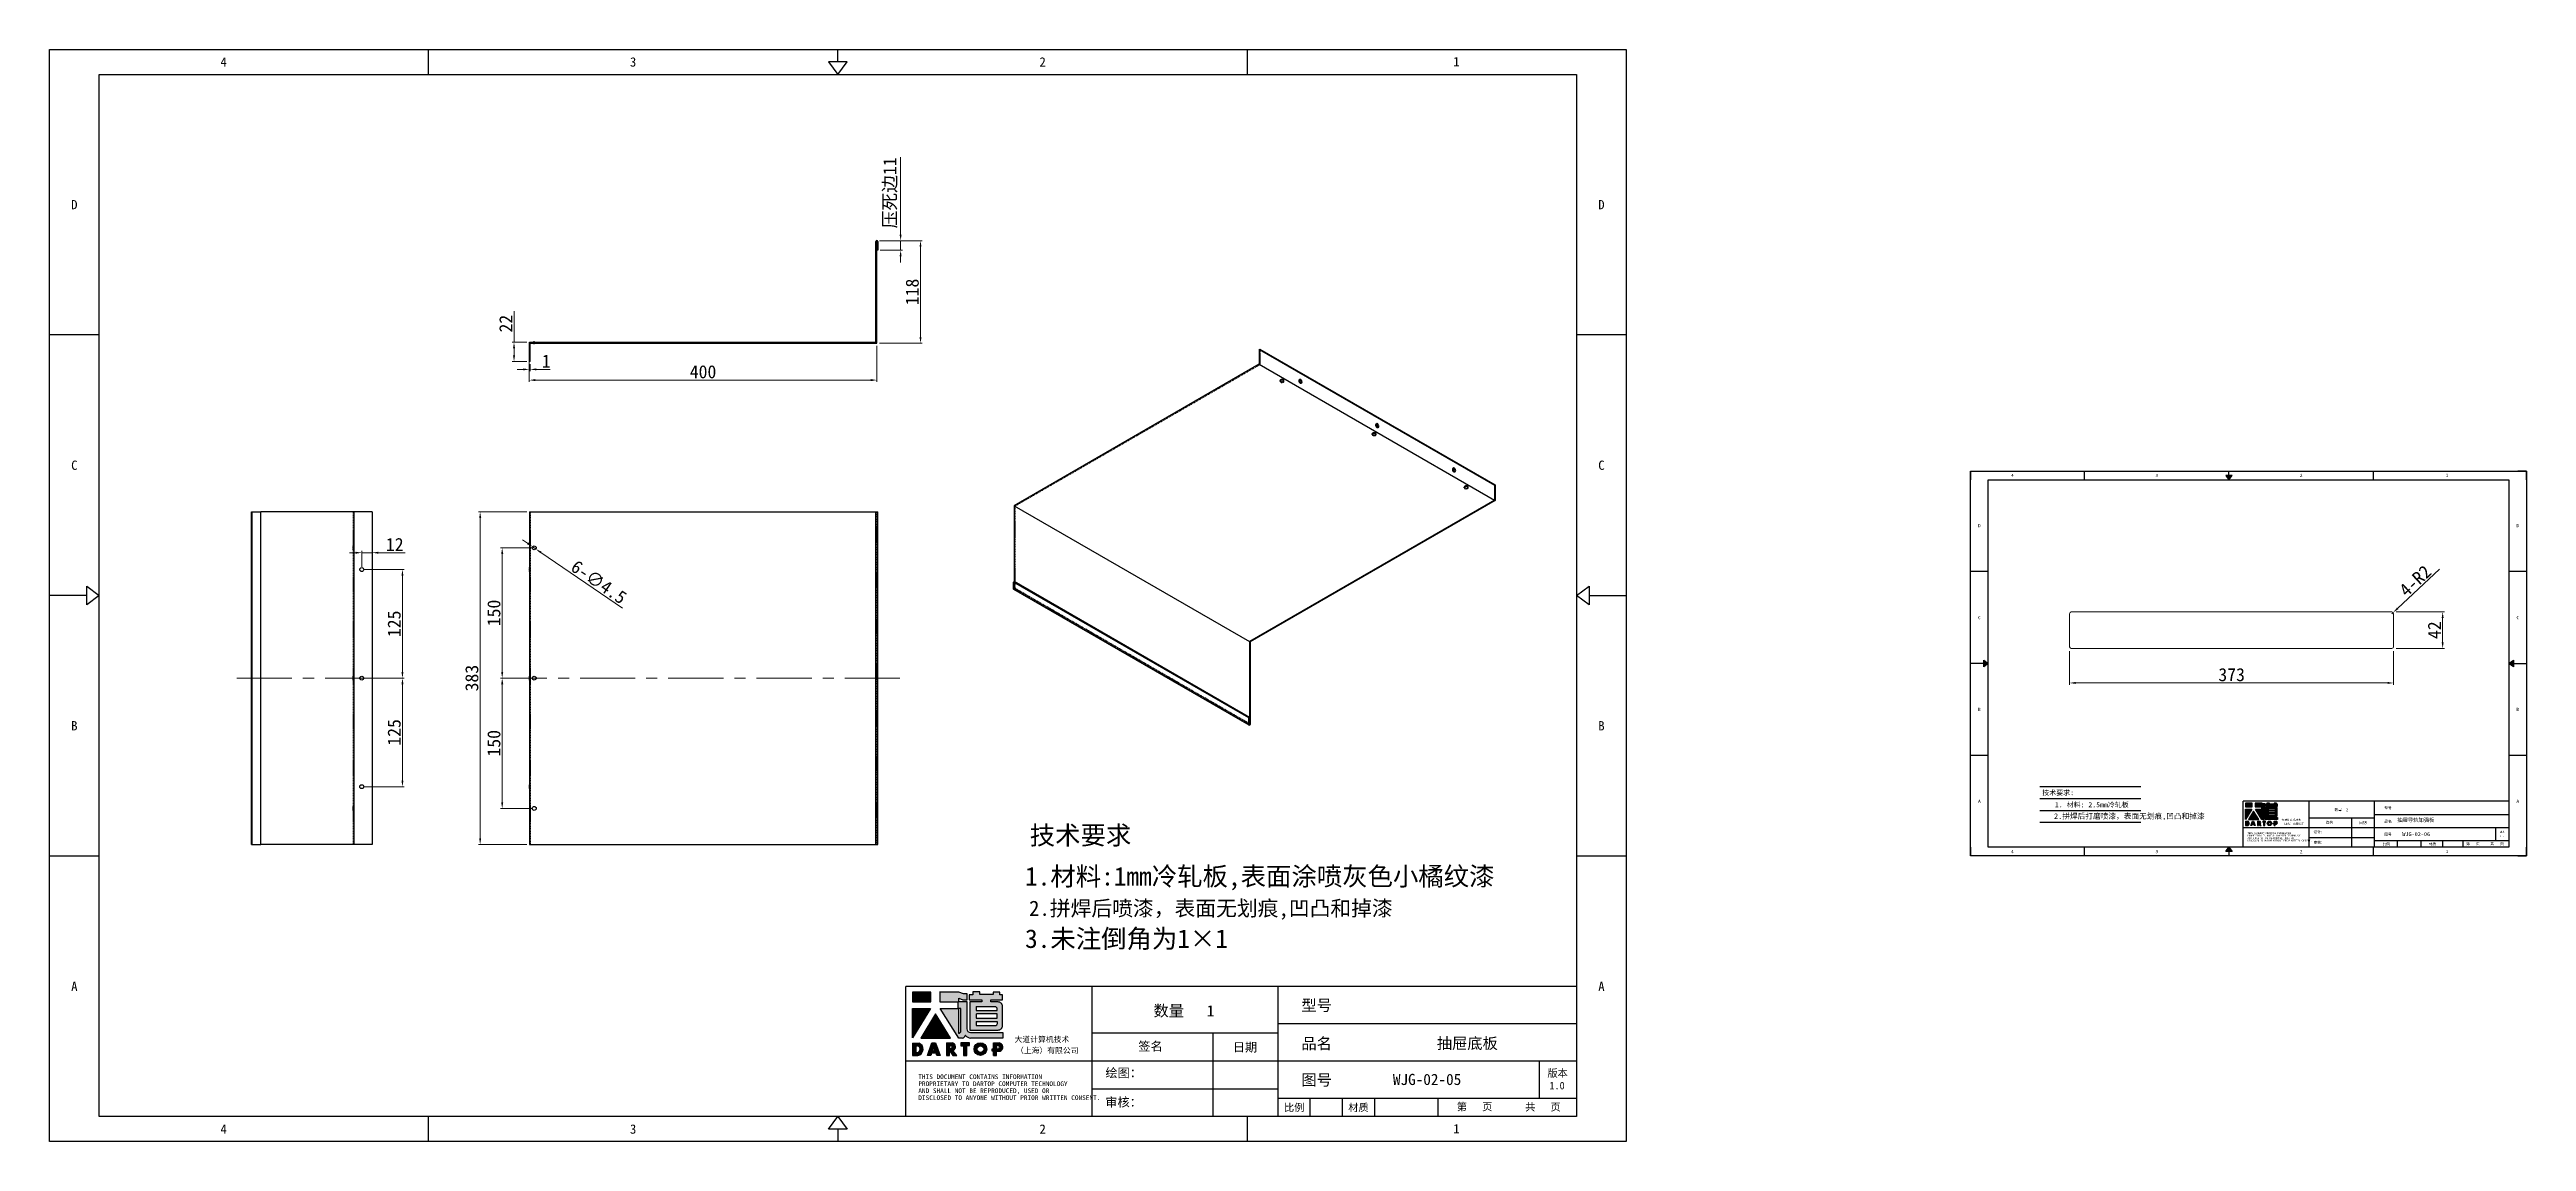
# Model space of a CAD drawing. Header units: millimetres. Extents: x 13106 to 40242, y 18888 to 28426.
# Drawn here: x 37391 to 40242, y 19728 to 20985 of the extents above; entities that cross this region are included whole.
import ezdxf
from ezdxf.enums import TextEntityAlignment as Align

# ---------------------------------------------------------------- set-up
doc = ezdxf.new("R2010")
doc.units = ezdxf.units.MM
doc.header["$PDSIZE"] = -1
for name, pattern in [('CENTER', [50.8, 31.75, -6.35, 6.35, -6.35]), ('DOT', [0.25, 0, -0.25]), ('HIDDEN', [1.905, 1.27, -0.635])]:
    doc.linetypes.add(name, pattern=pattern)
for name, color, linetype in [('02___PRT_ALL_AXES', 7, 'Continuous'), ('4', 7, 'Continuous'), ('DEFAULT_2', 8, 'HIDDEN'), ('print', 30, 'Continuous')]:
    doc.layers.add(name, color=color, linetype=linetype)
doc.layers.add('dim', color=2, linetype='Continuous', lineweight=9)
doc.styles.add('Dartop', font='')
doc.styles.add('HZ', font='')
doc.styles.add('hzHT', font='simhei.ttf')
doc.styles.get('Dartop').set_extended_font_data('FangSong_GB2312')
doc.styles.get('HZ').set_extended_font_data('SimSun')
doc.dimstyles.new('3', dxfattribs={"dimtxt": 15, "dimasz": 7, "dimexe": 2, "dimexo": 3, "dimgap": 2, "dimtad": 1, "dimzin": 9, "dimdsep": 46, "dimtxsty": 'Standard', "dimcen": 1, "dimadec": 1, "dimazin": 2, "dimtfac": 0.5, "dimtmove": 0, "dimatfit": 3, "dimfxl": 0, "dimtolj": 1, "dimlwd": 9, "dimlwe": 9, "dimarcsym": 0})

msp = doc.modelspace()

# ---------------------------------------------------------------- texts
at = {"color": 0}
for s, height, style, p in [('4', 10.714, 'Dartop', (37591.208, 20970.898)), ('3', 10.714, 'Dartop', (38062.632, 20970.898)), ('2', 10.714, 'Dartop', (38534.055, 20970.898)), ('1', 10.714, 'Dartop', (39010.363, 20971.238)), ('D', 10.714, 'Dartop', (37419.367, 20806.614)), ('D', 10.714, 'Dartop', (39177.32, 20806.614)), ('C', 10.714, 'Dartop', (37419.367, 20506.617)), ('C', 10.714, 'Dartop', (39177.32, 20506.617)), ('4', 3.777, 'Dartop', (39650.48, 20494.886)), ('3', 3.777, 'Dartop', (39816.669, 20494.886)), ('2', 3.777, 'Dartop', (39982.857, 20494.886)), ('1', 3.777, 'Dartop', (40150.767, 20495.005)), ('D', 3.777, 'Dartop', (39612.418, 20436.971)), ('D', 3.777, 'Dartop', (40232.139, 20436.971)), ('C', 3.777, 'Dartop', (39612.418, 20331.215)), ('C', 3.777, 'Dartop', (40232.139, 20331.215)), ('B', 3.777, 'Dartop', (39612.418, 20225.459)), ('B', 3.777, 'Dartop', (40232.139, 20225.459)), ('B', 10.714, 'Dartop', (37419.367, 20206.62)), ('B', 10.714, 'Dartop', (39177.32, 20206.62)), ('A', 3.777, 'Dartop', (39612.418, 20119.703)), ('数量  2', 3.0216, 'hzHT', (40029.034, 20109.798)), ('型号', 3.0216, 'hzHT', (40082.887, 20112.017)), ('A', 3.777, 'Dartop', (40232.139, 20119.703)), ('签名', 3.0216, 'hzHT', (40015.46, 20095.398)), ('日期', 3.0216, 'hzHT', (40053.801, 20095.027)), ('品名', 3.0216, 'hzHT', (40082.887, 20096.505)), ('图号', 3.0216, 'hzHT', (40082.887, 20081.736)), ('抽屉导轨加强板', 4.3511, 'hzHT', (40114.8, 20098.223)), ('WJG-02-06', 4.5324, 'hzHT', (40115.278, 20081.924)), ('版本', 1.8885, 'hzHT', (40214.368, 20084.473)), ('1.0', 1.8885, 'Dartop', (40214.14, 20079.426)), ('4', 3.777, 'Dartop', (39650.48, 20061.789)), ('3', 3.777, 'Dartop', (39816.669, 20061.789)), ('2', 3.777, 'Dartop', (39982.857, 20061.789)), ('比例', 3.0216, 'hzHT', (40080.78, 20070.523)), ('材质', 3.0216, 'hzHT', (40133.905, 20070.523)), ('1', 3.777, 'Dartop', (40150.767, 20061.909)), ('第   页', 3.0216, 'hzHT', (40180.647, 20070.837)), ('共   页', 3.0216, 'hzHT', (40208.403, 20070.727)), ('A', 10.714, 'Dartop', (37419.367, 19906.623)), ('A', 10.714, 'Dartop', (39177.32, 19906.623)), ('数量   1', 12.857, 'hzHT', (38696.735, 19878.527)), ('型号', 12.857, 'hzHT', (38849.499, 19884.821)), ('品名', 12.857, 'hzHT', (38849.499, 19840.819)), ('抽屉底板', 12.857, 'hzHT', (39022.945, 19841.061)), ('签名', 10.2856, 'hzHT', (38658.232, 19837.679)), ('日期', 10.2856, 'hzHT', (38766.992, 19836.624)), ('图号', 12.857, 'hzHT', (38849.499, 19798.924)), ('WJG-02-05', 12.857, 'hzHT', (38976.606, 19799.483)), ('版本', 8.5713, 'hzHT', (39126.908, 19806.688)), ('1.0', 8.5713, 'hzHT', (39126.264, 19792.371)), ('比例', 8.5713, 'hzHT', (38823.636, 19767.116)), ('材质', 8.5713, 'hzHT', (38897.58, 19767.116)), ('第   页', 8.5713, 'hzHT', (39031.252, 19768.005)), ('共   页', 8.5713, 'hzHT', (39109.987, 19767.693)), ('4', 10.714, 'Dartop', (37591.208, 19742.34)), ('3', 10.714, 'Dartop', (38062.632, 19742.34)), ('2', 10.714, 'Dartop', (38534.055, 19742.34)), ('1', 10.714, 'Dartop', (39010.363, 19742.679))]:
    msp.add_text(s, height=height, dxfattribs=dict(at, style=style)).set_placement(p, align=Align.MIDDLE_CENTER)
at = {"style": 'HZ'}
for s, p in [('技术要求:', (39703.092, 20129.651)), ('     1. 材料: 2.5mm冷轧板', (39730.667, 20115.709))]:
    msp.add_text(s, height=5.733, dxfattribs=at).set_placement(p, align=Align.MIDDLE_CENTER)
at = {"color": 0, "style": 'hzHT'}
for s, height, p in [('2.拼焊后打磨喷漆，表面无划痕,凹凸和掉漆', 6.31572, (39698.403, 20105.77)), ('1.材料:1mm冷轧板,表面涂喷灰色小橘纹漆 ', 21.42835, (38513.791, 20044.111)), ('2.拼焊后喷漆，表面无划痕,凹凸和掉漆', 17.54367, (38518.417, 20005.31)), ('3.未注倒角为1×1', 21.4283, (38513.791, 19972.291))]:
    msp.add_text(s, height=height, dxfattribs=at).set_placement(p, align=Align.TOP_LEFT)
msp.add_text('技术要求', height=21.4283, dxfattribs=at).set_placement((38577.651, 20091.322), align=Align.TOP_CENTER)
for s, height, p in [('AND SHALL NOT BE REPRODUCED, USED OR', 1.8885, (39921.228, 20076.4)), ('THIS DOCUMENT CONTAINS INFORMATION', 1.8885, (39921.228, 20082.065)), ('DISCLOSED TO ANYONE WITHOUT PRIOR WRITTEN CONSENT.', 1.8885, (39921.228, 20073.567)), ('PROPRIETARY TO DARTOP COMPUTER TECHNOLOGY', 1.8885, (39921.228, 20079.233)), ('设计：', 3.0216, (39997.156, 20082.809)), ('审核：', 3.0216, (39997.111, 20070.911)), ('AND SHALL NOT BE REPRODUCED, USED OR', 5.35709, (38390.925, 19783.786)), ('THIS DOCUMENT CONTAINS INFORMATION', 5.35709, (38390.925, 19799.857)), ('PROPRIETARY TO DARTOP COMPUTER TECHNOLOGY', 5.35709, (38390.925, 19791.822)), ('绘图：', 10.2856, (38606.308, 19801.968)), ('DISCLOSED TO ANYONE WITHOUT PRIOR WRITTEN CONSENT.', 5.35709, (38390.925, 19775.75)), ('审核：', 10.2856, (38606.18, 19768.215))]:
    msp.add_text(s, height=height, dxfattribs=at).set_placement(p)
at = {"layer": '4', "color": 0, "style": 'hzHT'}
for s, height, p in [('大道计算机技术', 2.2662, (39960.288, 20097.065)), ('（上海）有限公司', 2.2662, (39960.858, 20092.549)), ('大道计算机技术', 6.4285, (38501.724, 19842.407)), ('（上海）有限公司', 6.4285, (38503.342, 19829.595))]:
    msp.add_text(s, height=height, dxfattribs=at).set_placement(p)

# ---------------------------------------------------------------- blocks, each defined once
blk = doc.blocks.new('*D274')
at = {"layer": 'Defpoints', "color": 0, "lineweight": 9, "transparency": 16777216}
for p in [(37925.5, 20648.1), (37943.1, 20648.1), (37943.1, 20626.1)]:
    blk.add_point(p, dxfattribs=at)
at = {"layer": 'dim', "color": 0, "lineweight": 9, "transparency": 16777216}
for p, q in [((37925.5, 20648.1), (37925.5, 20684.1)), ((37940.1, 20648.1), (37923.5, 20648.1)), ((37940.1, 20626.1), (37923.5, 20626.1)), ((37925.5, 20633.1), (37925.5, 20641.1))]:
    blk.add_line(p, q, dxfattribs=at)
for points in [[(37924.3, 20641.1), (37926.7, 20641.1), (37925.5, 20648.1)], [(37924.3, 20633.1), (37926.7, 20633.1), (37925.5, 20626.1)]]:
    blk.add_solid(points, dxfattribs=at)
at = {"layer": 'dim', "color": 0, "lineweight": 9, "transparency": 16777216, "insert": (37916, 20669.6), "char_height": 15, "attachment_point": 5, "rotation": 90}
blk.add_mtext('\\A1;22', dxfattribs=at)
blk = doc.blocks.new('*D275')
at = {"layer": 'Defpoints', "color": 0, "lineweight": 9, "transparency": 16777216}
for p in [(37943.1, 20648.1), (38343.1, 20647.1), (38343.1, 20604.6)]:
    blk.add_point(p, dxfattribs=at)
at = {"layer": 'dim', "color": 0, "lineweight": 9, "transparency": 16777216}
for p, q in [((37943.1, 20645.1), (37943.1, 20602.6)), ((38343.1, 20644.1), (38343.1, 20602.6)), ((37950.1, 20604.6), (38336.1, 20604.6))]:
    blk.add_line(p, q, dxfattribs=at)
for points in [[(37950.1, 20605.8), (37950.1, 20603.4), (37943.1, 20604.6)], [(38336.1, 20605.8), (38336.1, 20603.4), (38343.1, 20604.6)]]:
    blk.add_solid(points, dxfattribs=at)
at = {"layer": 'dim', "color": 0, "lineweight": 9, "transparency": 16777216, "insert": (38143.1, 20614.1), "char_height": 15, "attachment_point": 5}
blk.add_mtext('\\A1;400', dxfattribs=at)
blk = doc.blocks.new('*D276')
at = {"layer": 'Defpoints', "color": 0, "lineweight": 9, "transparency": 16777216}
for p in [(38343.1, 20765.1), (38393.5, 20765.1), (38343.1, 20647.1)]:
    blk.add_point(p, dxfattribs=at)
at = {"layer": 'dim', "color": 0, "lineweight": 9, "transparency": 16777216}
for p, q in [((38346.1, 20765.1), (38395.5, 20765.1)), ((38393.5, 20654.1), (38393.5, 20758.1)), ((38346.1, 20647.1), (38395.5, 20647.1))]:
    blk.add_line(p, q, dxfattribs=at)
for points in [[(38392.3, 20758.1), (38394.6, 20758.1), (38393.5, 20765.1)], [(38392.3, 20654.1), (38394.6, 20654.1), (38393.5, 20647.1)]]:
    blk.add_solid(points, dxfattribs=at)
at = {"layer": 'dim', "color": 0, "lineweight": 9, "transparency": 16777216, "insert": (38384, 20706.1), "char_height": 15, "attachment_point": 5, "rotation": 90}
blk.add_mtext('\\A1;118', dxfattribs=at)
blk = doc.blocks.new('*D277')
at = {"layer": 'Defpoints', "color": 0, "lineweight": 9, "transparency": 16777216}
for p in [(38343.1, 20765.1), (38370.6, 20765.1), (38344.1, 20754.1)]:
    blk.add_point(p, dxfattribs=at)
at = {"layer": 'dim', "color": 0, "lineweight": 9, "transparency": 16777216}
for p, q in [((38370.6, 20772.1), (38370.6, 20861.2)), ((38346.1, 20765.1), (38372.6, 20765.1)), ((38370.6, 20754.1), (38370.6, 20765.1)), ((38347.1, 20754.1), (38372.6, 20754.1)), ((38370.6, 20747.1), (38370.6, 20740.1))]:
    blk.add_line(p, q, dxfattribs=at)
for points in [[(38369.4, 20772.1), (38371.7, 20772.1), (38370.6, 20765.1)], [(38369.4, 20747.1), (38371.7, 20747.1), (38370.6, 20754.1)]]:
    blk.add_solid(points, dxfattribs=at)
at = {"layer": 'dim', "color": 0, "lineweight": 9, "transparency": 16777216, "insert": (38358.8, 20820.2), "char_height": 15, "attachment_point": 5, "rotation": 90}
blk.add_mtext('\\A1;{\\fSimSun|b0|i0|c134|p2;压死边}11', dxfattribs=at)
blk = doc.blocks.new('*D278')
at = {"layer": 'Defpoints', "color": 0, "lineweight": 9, "transparency": 16777216}
for p in [(37948.7, 20411.5), (37911.9, 20261.5), (37948.7, 20261.5)]:
    blk.add_point(p, dxfattribs=at)
at = {"layer": 'dim', "color": 0, "lineweight": 9, "transparency": 16777216}
for p, q in [((37945.7, 20411.5), (37909.9, 20411.5)), ((37911.9, 20404.5), (37911.9, 20268.5)), ((37945.7, 20261.5), (37909.9, 20261.5))]:
    blk.add_line(p, q, dxfattribs=at)
for points in [[(37910.7, 20404.5), (37913.1, 20404.5), (37911.9, 20411.5)], [(37910.7, 20268.5), (37913.1, 20268.5), (37911.9, 20261.5)]]:
    blk.add_solid(points, dxfattribs=at)
at = {"layer": 'dim', "color": 0, "lineweight": 9, "transparency": 16777216, "insert": (37902.4, 20336.5), "char_height": 15, "attachment_point": 5, "rotation": 90}
blk.add_mtext('\\A1;150', dxfattribs=at)
blk = doc.blocks.new('*D279')
at = {"layer": 'Defpoints', "color": 0, "lineweight": 9, "transparency": 16777216}
for p in [(37948.7, 20261.5), (37911.9, 20111.5), (37948.7, 20111.5)]:
    blk.add_point(p, dxfattribs=at)
at = {"layer": 'dim', "color": 0, "lineweight": 9, "transparency": 16777216}
for p, q in [((37945.7, 20261.5), (37909.9, 20261.5)), ((37911.9, 20254.5), (37911.9, 20118.5)), ((37945.7, 20111.5), (37909.9, 20111.5))]:
    blk.add_line(p, q, dxfattribs=at)
for points in [[(37910.7, 20254.5), (37913.1, 20254.5), (37911.9, 20261.5)], [(37910.7, 20118.5), (37913.1, 20118.5), (37911.9, 20111.5)]]:
    blk.add_solid(points, dxfattribs=at)
at = {"layer": 'dim', "color": 0, "lineweight": 9, "transparency": 16777216, "insert": (37902.4, 20186.5), "char_height": 15, "attachment_point": 5, "rotation": 90}
blk.add_mtext('\\A1;150', dxfattribs=at)
blk = doc.blocks.new('*D280')
at = {"layer": 'Defpoints', "color": 0, "lineweight": 9, "transparency": 16777216}
for p in [(37943.1, 20453), (37886.5, 20070), (37943.1, 20070)]:
    blk.add_point(p, dxfattribs=at)
at = {"layer": 'dim', "color": 0, "lineweight": 9, "transparency": 16777216}
for p, q in [((37940.1, 20453), (37884.5, 20453)), ((37886.5, 20446), (37886.5, 20077)), ((37940.1, 20070), (37884.5, 20070))]:
    blk.add_line(p, q, dxfattribs=at)
for points in [[(37885.4, 20446), (37887.7, 20446), (37886.5, 20453)], [(37885.4, 20077), (37887.7, 20077), (37886.5, 20070)]]:
    blk.add_solid(points, dxfattribs=at)
at = {"layer": 'dim', "color": 0, "lineweight": 9, "transparency": 16777216, "insert": (37877, 20261.5), "char_height": 15, "attachment_point": 5, "rotation": 90}
blk.add_mtext('\\A1;383', dxfattribs=at)
blk = doc.blocks.new('*D281')
at = {"layer": 'Defpoints', "color": 0, "lineweight": 9, "transparency": 16777216}
for p in [(37750.2, 20386.5), (37750.2, 20261.5), (37797.1, 20261.5)]:
    blk.add_point(p, dxfattribs=at)
at = {"layer": 'dim', "color": 0, "lineweight": 9, "transparency": 16777216}
for p, q in [((37753.2, 20386.5), (37799.1, 20386.5)), ((37797.1, 20379.5), (37797.1, 20268.5)), ((37753.2, 20261.5), (37799.1, 20261.5))]:
    blk.add_line(p, q, dxfattribs=at)
for points in [[(37795.9, 20379.5), (37798.2, 20379.5), (37797.1, 20386.5)], [(37795.9, 20268.5), (37798.2, 20268.5), (37797.1, 20261.5)]]:
    blk.add_solid(points, dxfattribs=at)
at = {"layer": 'dim', "color": 0, "lineweight": 9, "transparency": 16777216, "insert": (37787.6, 20324), "char_height": 15, "attachment_point": 5, "rotation": 90}
blk.add_mtext('\\A1;125', dxfattribs=at)
blk = doc.blocks.new('*D282')
at = {"layer": 'Defpoints', "color": 0, "lineweight": 9, "transparency": 16777216}
for p in [(37750.2, 20261.5), (37750.2, 20136.5), (37797.1, 20136.5)]:
    blk.add_point(p, dxfattribs=at)
at = {"layer": 'dim', "color": 0, "lineweight": 9, "transparency": 16777216}
for p, q in [((37753.2, 20261.5), (37799.1, 20261.5)), ((37797.1, 20254.5), (37797.1, 20143.5)), ((37753.2, 20136.5), (37799.1, 20136.5))]:
    blk.add_line(p, q, dxfattribs=at)
for points in [[(37795.9, 20254.5), (37798.2, 20254.5), (37797.1, 20261.5)], [(37795.9, 20143.5), (37798.2, 20143.5), (37797.1, 20136.5)]]:
    blk.add_solid(points, dxfattribs=at)
at = {"layer": 'dim', "color": 0, "lineweight": 9, "transparency": 16777216, "insert": (37787.6, 20199), "char_height": 15, "attachment_point": 5, "rotation": 90}
blk.add_mtext('\\A1;125', dxfattribs=at)
blk = doc.blocks.new('*D283')
at = {"layer": 'Defpoints', "color": 0, "lineweight": 9, "transparency": 16777216}
for p in [(37762.2, 20405.9), (37750.2, 20386.5), (37762.2, 20386.5)]:
    blk.add_point(p, dxfattribs=at)
at = {"layer": 'dim', "color": 0, "lineweight": 9, "transparency": 16777216}
for p, q in [((37743.2, 20405.9), (37736.2, 20405.9)), ((37750.2, 20389.5), (37750.2, 20407.9)), ((37750.2, 20405.9), (37762.2, 20405.9)), ((37762.2, 20389.5), (37762.2, 20407.9)), ((37769.2, 20405.9), (37800.2, 20405.9))]:
    blk.add_line(p, q, dxfattribs=at)
for points in [[(37743.2, 20407), (37743.2, 20404.7), (37750.2, 20405.9)], [(37769.2, 20407), (37769.2, 20404.7), (37762.2, 20405.9)]]:
    blk.add_solid(points, dxfattribs=at)
at = {"layer": 'dim', "color": 0, "lineweight": 9, "transparency": 16777216, "insert": (37788.2, 20415.4), "char_height": 15, "attachment_point": 5}
blk.add_mtext('\\A1;12', dxfattribs=at)
blk = doc.blocks.new('*D284')
at = {"layer": 'Defpoints', "color": 0, "lineweight": 9, "transparency": 16777216}
for p in [(37946.9, 20412.7), (37950.6, 20410.2)]:
    blk.add_point(p, dxfattribs=at)
at = {"layer": 'dim', "color": 0, "lineweight": 9, "transparency": 16777216}
for p, q in [((37941.1, 20416.7), (37935.3, 20420.6)), ((37946.9, 20412.7), (37950.6, 20410.2)), ((38050.5, 20341.9), (37956.4, 20406.3))]:
    blk.add_line(p, q, dxfattribs=at)
for points in [[(37941.8, 20417.7), (37940.4, 20415.7), (37946.9, 20412.7)], [(37957, 20407.2), (37955.7, 20405.3), (37950.6, 20410.2)]]:
    blk.add_solid(points, dxfattribs=at)
at = {"layer": 'dim', "color": 0, "lineweight": 9, "transparency": 16777216, "insert": (38023.2, 20372.1), "char_height": 15, "attachment_point": 5, "rotation": 325.652}
blk.add_mtext('\\A1;6-∅4.5', dxfattribs=at)
blk = doc.blocks.new('dadao')
for p, q in [((48, 19.2), (44.9, 10.4)), ((44.9, 10.4), (51.2, 10.4)), ((51.2, 10.4), (48, 19.2))]:
    blk.add_line(p, q)
for points in [[(41.8, 121.6), (41.8, 143.7), (-0.4, 143.7), (-0.4, 121.6), (41.8, 121.6)], [(104.8, 122), (104.8, 130.3), (114.1, 126.3), (124.2, 126.3), (124.2, 139.6), (115.9, 139.6), (105.1, 143.9), (61.5, 143.9)], [(61.7, 144), (61.7, 121.3), (103.9, 121.3)], [(113.4, 38.7), (105.1, 38.7), (63, 106.5), (103.9, 106.5), (103.9, 120.9), (103.9, 121.3)], [(109.7, 53.6), (109.7, 106.2), (104.3, 106.2), (104.3, 50.4), (106.6, 50.4)], [(144.6, 94.4), (144.6, 84.8), (192, 84.8), (192, 94.1), (144.9, 94.1)], [(0, 28), (0, 0), (11.8, 0)], [(0.1, 28), (14, 28)], [(7.1, 21.8), (7.1, 6.1), (12, 6.1)], [(7.1, 21.8), (11.4, 21.8)], [(76.8, 28.2), (76.8, 0), (84.1, 0), (84.1, 11.1), (91.6, -0.1), (100.3, -0.1), (91.7, 11.1)], [(76.8, 28.2), (90.6, 28.2)], [(84, 22.7), (84, 15.3), (87.2, 15.3)], [(84, 22.7), (87.3, 22.7)], [(120.2, 45), (119.5, 45), (119.5, 44.6)], [(183.7, 0), (183.7, 9.6), (180.6, 9.6), (180.6, 14.9), (183.8, 14.9), (183.8, 28.1), (196.1, 28.1), (196.5, 28.1)], [(183.7, 0), (190.9, 0), (190.9, 9.6), (198.8, 9.6)], [(194.9, 22.3), (190.8, 22.3), (190.8, 15), (194.4, 15)]]:
    blk.add_lwpolyline(points)
for points in [[(104.8, 122), (123.4, 122), (123.4, 60, 0.414214), (131.4, 52), (204.8, 52), (204.8, 39.1), (131.7, 39.1)], [(144.3, 110.8), (144.3, 101.8), (192.3, 101.8), (192.3, 105.5, 0.414214), (187.3, 110.5), (144.3, 110.5)], [(144.6, 77), (144.6, 67.5), (187.6, 67.5, 0.414214), (192.6, 72.5), (192.6, 76.4), (144.6, 76.4)]]:
    blk.add_lwpolyline(points, format="xyb")
blk.add_lwpolyline([(137.1, 144.2), (137.1, 137.9), (128.3, 137.9), (128.3, 126.5), (157.3, 126.5), (157.3, 121.5), (130.3, 121.5), (130.3, 57.5), (194.4, 57.5, 0.414214), (204.4, 67.5), (204.4, 111.3, 0.414214), (194.4, 121.3), (177.5, 121.3), (177.5, 126.3), (204.7, 126.3), (204.7, 137.7), (198.2, 137.7), (198.2, 143.9), (183.3, 143.9), (183.3, 138), (153, 138), (153, 144.2), (137.1, 144.2)], format="xyb", close=True)
for points in [[(-0.3, 106.2), (40.4, 106.2), (-0.3, 39.7), (-0.3, 106.2)], [(51.7, 94.1), (18.4, 39.3), (86.2, 39.3)], [(43.8, 28.2), (51.8, 28.2), (62.6, -0.1), (55, -0.1), (53.2, 5), (42.9, 5), (41.1, 0), (33.6, 0)], [(110, 28.1), (110, 21.9), (116, 21.9), (116, -0.1), (123.2, -0.1), (123.2, 22), (129.2, 22), (129.2, 28.1), (110, 28.1)]]:
    blk.add_lwpolyline(points, close=True)
for radius in [14.5, 7.44]:
    blk.add_circle((154.2, 14.2), radius)
for centre, radius, start, end in [((8.5, 13.9), 8.49, 294.2143, 69.7177), ((9.6, 14.2), 14.4, 278.6604, 72.3203), ((86.4, 19), 3.8, 282.527, 76.7196), ((88.6, 19.4), 8.95, 290.6073, 77.2124), ((99.2, 60.7), 12.6, 305.6399, 325.969), ((111.6, 46.7), 8.19, 282.9811, 347.6627), ((136, 61.7), 22.9, 226.7358, 259.3209), ((193.7, 18.7), 3.8, 280.9891, 72.5513), ((195.7, 18.6), 9.51, 288.8959, 85.2442)]:
    blk.add_arc(centre, radius, start, end)
blk = doc.blocks.new('*D295')
at = {"layer": 'Defpoints', "color": 0, "lineweight": 9, "transparency": 16777216}
for p in [(37943.1, 20626.1), (37944.1, 20626.1), (37944.1, 20616.9)]:
    blk.add_point(p, dxfattribs=at)
at = {"layer": 'dim', "color": 0, "lineweight": 9, "transparency": 16777216}
for p, q in [((37936.1, 20616.9), (37929.1, 20616.9)), ((37943.1, 20623.1), (37943.1, 20614.9)), ((37943.1, 20616.9), (37944.1, 20616.9)), ((37944.1, 20623.1), (37944.1, 20614.9)), ((37951.1, 20616.9), (37967.1, 20616.9))]:
    blk.add_line(p, q, dxfattribs=at)
for points in [[(37936.1, 20618.1), (37936.1, 20615.8), (37943.1, 20616.9)], [(37951.1, 20618.1), (37951.1, 20615.8), (37944.1, 20616.9)]]:
    blk.add_solid(points, dxfattribs=at)
at = {"layer": 'dim', "color": 0, "lineweight": 9, "transparency": 16777216, "insert": (37962.6, 20626.4), "char_height": 15, "attachment_point": 5}
blk.add_mtext('\\A1;1', dxfattribs=at)
blk = doc.blocks.new('*D314')
at = {"layer": 'Defpoints', "color": 0, "lineweight": 9, "transparency": 16777216}
for p in [(39716.3, 20295.7), (40089.3, 20295.7), (40089.3, 20255.9)]:
    blk.add_point(p, dxfattribs=at)
at = {"layer": 'dim', "color": 0, "lineweight": 9, "transparency": 16777216}
for p, q in [((39716.3, 20292.7), (39716.3, 20253.9)), ((40089.3, 20292.7), (40089.3, 20253.9)), ((39723.3, 20255.9), (40082.3, 20255.9))]:
    blk.add_line(p, q, dxfattribs=at)
for points in [[(39723.3, 20257.1), (39723.3, 20254.8), (39716.3, 20255.9)], [(40082.3, 20257.1), (40082.3, 20254.8), (40089.3, 20255.9)]]:
    blk.add_solid(points, dxfattribs=at)
at = {"layer": 'dim', "color": 0, "lineweight": 9, "transparency": 16777216, "insert": (39902.8, 20265.4), "char_height": 15, "attachment_point": 5}
blk.add_mtext('\\A1;373', dxfattribs=at)
blk = doc.blocks.new('*D315')
at = {"layer": 'Defpoints', "color": 0, "lineweight": 9, "transparency": 16777216}
for p in [(40089.3, 20337.7), (40145.7, 20337.7), (40089.3, 20295.7)]:
    blk.add_point(p, dxfattribs=at)
at = {"layer": 'dim', "color": 0, "lineweight": 9, "transparency": 16777216}
for p, q in [((40092.3, 20337.7), (40147.7, 20337.7)), ((40145.7, 20302.7), (40145.7, 20330.7)), ((40092.3, 20295.7), (40147.7, 20295.7))]:
    blk.add_line(p, q, dxfattribs=at)
for points in [[(40144.6, 20330.7), (40146.9, 20330.7), (40145.7, 20337.7)], [(40144.6, 20302.7), (40146.9, 20302.7), (40145.7, 20295.7)]]:
    blk.add_solid(points, dxfattribs=at)
at = {"layer": 'dim', "color": 0, "lineweight": 9, "transparency": 16777216, "insert": (40136.2, 20316.7), "char_height": 15, "attachment_point": 5, "rotation": 90}
blk.add_mtext('\\A1;42', dxfattribs=at)
blk = doc.blocks.new('*D316')
at = {"layer": 'Defpoints', "color": 0, "lineweight": 9, "transparency": 16777216}
for p in [(40087.3, 20335.7), (40088.7, 20337)]:
    blk.add_point(p, dxfattribs=at)
at = {"layer": 'dim', "color": 0, "lineweight": 9, "transparency": 16777216}
for p, q in [((40142.2, 20386.8), (40093.9, 20341.8)), ((40087.3, 20335.7), (40088.7, 20337))]:
    blk.add_line(p, q, dxfattribs=at)
blk.add_solid([(40093.1, 20342.6), (40094.6, 20340.9), (40088.7, 20337)], dxfattribs=at)
at = {"layer": 'dim', "color": 0, "lineweight": 9, "transparency": 16777216, "insert": (40114.1, 20373.6), "char_height": 15, "attachment_point": 5, "rotation": 42.9571}
blk.add_mtext('\\A1;4-R2', dxfattribs=at)
blk = doc.blocks.new('*U107')
at = {"color": 254, "linetype": 'Continuous', "extrusion": (0, 0, -1)}
for points in [[(-17, 0.33), (-16.81, 0.25), (-17, 0.5)], [(-17, 0.33), (-17.19, 0.25), (-16.81, 0.25)], [(-17, 0.33), (-17, 0.5), (-17.19, 0.25)]]:
    blk.add_solid(points, dxfattribs=at)
blk = doc.blocks.new('*U106')
at = {"color": 254, "linetype": 'Continuous', "extrusion": (0, 0, -1)}
for points in [[(-33.17, 11), (-33, 11), (-33.25, 11.19)], [(-33.17, 11), (-33.25, 10.81), (-33, 11)], [(-33.17, 11), (-33.25, 11.19), (-33.25, 10.81)]]:
    blk.add_solid(points, dxfattribs=at)
blk = doc.blocks.new('*U108')
at = {"color": 254, "linetype": 'Continuous'}
for points in [[(17, 21.67), (17.19, 21.75), (16.81, 21.75)], [(17, 21.67), (16.81, 21.75), (17, 21.5)], [(17, 21.67), (17, 21.5), (17.19, 21.75)]]:
    blk.add_solid(points, dxfattribs=at)
blk = doc.blocks.new('*U105')
at = {"color": 254, "linetype": 'Continuous', "extrusion": (0, 0, -1)}
for points in [[(-0.83, 11), (-0.75, 10.81), (-0.75, 11.19)], [(-0.83, 11), (-0.75, 11.19), (-1, 11)], [(-0.83, 11), (-1, 11), (-0.75, 10.81)]]:
    blk.add_solid(points, dxfattribs=at)

# ---------------------------------------------------------------- dimensions: what is measured, and where the dimension line sits
at = {"layer": 'dim', "lineweight": 9}
dim = msp.add_linear_dim(base=(38370.58, 20765.149), p1=(38344.144, 20754.149), p2=(38343.144, 20765.149), angle=90, text='{\\fSimSun|b0|i0|c134|p2;压死边}<>', dimstyle='3', dxfattribs=at)
dim.commit()
dim.dimension.update_dxf_attribs({"geometry": '*D277', "text_midpoint": (38358.83, 20820.191)})
for base, p1, p2, picture, middle in [((38393.462, 20765.149), (38343.144, 20647.149), (38343.144, 20765.149), '*D276', (38383.962, 20706.149)), ((37925.506, 20648.149), (37943.144, 20626.149), (37943.144, 20648.149), '*D274', (37916.006, 20669.649)), ((37886.536, 20069.98), (37943.144, 20452.98), (37943.144, 20069.98), '*D280', (37877.036, 20261.48)), ((37911.901, 20261.48), (37948.744, 20411.48), (37948.744, 20261.48), '*D278', (37902.401, 20336.48)), ((37797.07, 20261.48), (37750.196, 20386.48), (37750.196, 20261.48), '*D281', (37787.57, 20323.98)), ((40145.718, 20337.651), (40089.268, 20295.651), (40089.268, 20337.651), '*D315', (40136.218, 20316.651)), ((37797.07, 20136.48), (37750.196, 20261.48), (37750.196, 20136.48), '*D282', (37787.57, 20198.98)), ((37911.901, 20111.48), (37948.744, 20261.48), (37948.744, 20111.48), '*D279', (37902.401, 20186.48))]:
    dim = msp.add_linear_dim(base=base, p1=p1, p2=p2, angle=90, dimstyle='3', dxfattribs=at)
    dim.commit()
    dim.dimension.update_dxf_attribs({"geometry": picture, "text_midpoint": middle})
for base, p1, p2, picture, middle in [((38343.144, 20604.595), (37943.144, 20648.149), (38343.144, 20647.149), '*D275', (38143.144, 20614.095)), ((37944.144, 20616.938), (37943.144, 20626.149), (37944.144, 20626.149), '*D295', (37962.644, 20626.438)), ((37762.196, 20405.854), (37750.196, 20386.48), (37762.196, 20386.48), '*D283', (37788.196, 20415.354)), ((40089.268, 20255.94), (39716.268, 20295.651), (40089.268, 20295.651), '*D314', (39902.768, 20265.44))]:
    dim = msp.add_linear_dim(base=base, p1=p1, p2=p2, dimstyle='3', dxfattribs=at)
    dim.commit()
    dim.dimension.update_dxf_attribs({"geometry": picture, "text_midpoint": middle})
dim = msp.add_diameter_dim_2p(p1=(37946.886, 20412.749), p2=(37950.602, 20410.21), text='6-<>', dimstyle='3', dxfattribs=at)
dim.commit()
dim.dimension.update_dxf_attribs({"geometry": '*D284', "text_midpoint": (38017.881, 20364.233), "dimtype": 163})
dim = msp.add_radius_dim(center=(40087.268, 20335.651), mpoint=(40088.732, 20337.014), text='4-<>', dimstyle='3', dxfattribs=at)
dim.commit()
dim.dimension.update_dxf_attribs({"geometry": '*D316', "text_midpoint": (40114.094, 20373.61)})

# ---------------------------------------------------------------- hatches: boundary and pattern name
for points in [[(39926.37, 20117.364), (39918.837, 20117.364), (39918.837, 20113.428), (39926.37, 20113.428)], [(39926.128, 20110.674), (39918.857, 20110.674), (39918.857, 20098.802)], [(39928.143, 20108.52), (39922.199, 20098.723), (39934.302, 20098.723)], [(39941.987, 20096.719), (39938.548, 20096.719), (39938.548, 20095.628), (39939.621, 20095.628), (39939.621, 20091.695), (39940.906, 20091.695), (39940.906, 20095.63), (39941.987, 20095.63)], [(38405.511, 19899.988), (38384.14, 19899.988), (38384.14, 19888.823), (38405.511, 19888.823)], [(38404.823, 19881.011), (38384.197, 19881.011), (38384.197, 19847.335)], [(38410.54, 19874.9), (38393.68, 19847.111), (38428.012, 19847.111)], [(38449.811, 19841.425), (38440.054, 19841.425), (38440.054, 19838.329), (38443.099, 19838.329), (38443.099, 19827.174), (38446.744, 19827.174), (38446.744, 19838.337), (38449.811, 19838.337)]]:
    msp.add_hatch(color=0).paths.add_polyline_path(points)
h = msp.add_hatch(color=0)
h.paths.add_polyline_path([(39937.629, 20114.972), (39939.291, 20114.254), (39941.089, 20114.254), (39941.089, 20116.633), (39939.606, 20116.633), (39937.674, 20117.396), (39929.93, 20117.396), (39929.93, 20113.372), (39937.464, 20113.372), (39937.464, 20113.291), (39937.464, 20110.719), (39930.158, 20110.719), (39937.673, 20098.625), (39939.161, 20098.625, 0.27937482), (39940.248, 20099.681), (39940.248, 20099.737), (39940.379, 20099.737, 0.14314537), (39942.427, 20098.694), (39955.486, 20098.694), (39955.486, 20100.988), (39942.372, 20100.988, -0.41421356), (39940.943, 20102.417), (39940.943, 20113.499), (39937.629, 20113.499)])
h.paths.add_polyline_path([(39937.54, 20110.668), (39938.498, 20110.667), (39938.498, 20101.281, -0.08893574), (39937.943, 20100.71), (39937.537, 20100.71)], flags=16)
h = msp.add_hatch(color=0)
h.paths.add_polyline_path([(39955.463, 20116.3), (39954.302, 20116.3), (39954.302, 20117.405), (39951.646, 20117.405), (39951.646, 20116.355), (39946.224, 20116.355), (39946.224, 20117.46), (39943.384, 20117.46), (39943.384, 20116.334), (39941.815, 20116.334), (39941.815, 20114.297), (39946.993, 20114.297), (39946.993, 20113.396), (39942.168, 20113.396), (39942.168, 20101.986), (39953.623, 20101.986, 0.41421356), (39955.408, 20103.771), (39955.408, 20111.585, 0.41421356), (39953.623, 20113.371), (39950.595, 20113.371), (39950.595, 20114.255), (39955.463, 20114.255)])
h.paths.add_polyline_path([(39952.358, 20111.436, -0.41421356), (39953.25, 20110.543), (39953.25, 20109.889), (39944.675, 20109.889), (39944.675, 20111.436)], flags=16)
h.paths.add_polyline_path([(39953.195, 20108.507), (39953.195, 20106.849), (39944.73, 20106.849), (39944.73, 20108.507)], flags=16)
h.paths.add_polyline_path([(39953.306, 20105.357), (39953.306, 20104.647, -0.41421356), (39952.413, 20103.754), (39944.73, 20103.754), (39944.73, 20105.357)], flags=16)
h = msp.add_hatch(color=0)
h.paths.add_polyline_path([(39921.405, 20096.701), (39918.91, 20096.701), (39918.91, 20091.71), (39921.011, 20091.71, 0.79301591)])
h.paths.add_polyline_path([(39921.048, 20092.803), (39920.176, 20092.803), (39920.176, 20095.608), (39920.952, 20095.608, -0.67136089)], flags=16)
h = msp.add_hatch(color=0)
h.paths.add_polyline_path([(39928.162, 20096.742), (39926.738, 20096.742), (39924.908, 20091.705), (39926.256, 20091.705), (39926.573, 20092.598), (39928.4, 20092.598), (39928.724, 20091.694), (39930.084, 20091.694)])
h.paths.add_polyline_path([(39928.051, 20093.56), (39926.919, 20093.56), (39927.475, 20095.143)], flags=16)
h = msp.add_hatch(color=0)
h.paths.add_polyline_path([(39935.081, 20096.739), (39932.628, 20096.739), (39932.628, 20091.702), (39933.925, 20091.702), (39933.925, 20093.699), (39935.257, 20091.684), (39936.824, 20091.684), (39935.29, 20093.686, 0.74405494)])
h.paths.add_polyline_path([(39933.913, 20094.444), (39933.913, 20095.767), (39934.492, 20095.767, -0.79680897), (39934.484, 20094.444)], flags=16)
h = msp.add_hatch(color=0)
h.paths.add_polyline_path([(39943.857, 20094.238, 1), (39949.029, 20094.238, 1)])
h.paths.add_polyline_path([(39947.771, 20094.238, -1), (39945.114, 20094.238, -1)], flags=16)
h = msp.add_hatch(color=0)
h.paths.add_polyline_path([(39953.989, 20096.727), (39953.915, 20096.727), (39951.728, 20096.727), (39951.728, 20094.376), (39951.147, 20094.376), (39951.147, 20093.422), (39951.718, 20093.422), (39951.718, 20091.711), (39952.995, 20091.711), (39952.995, 20093.429), (39954.398, 20093.429, 0.81230381)])
h.paths.add_polyline_path([(39952.976, 20094.383), (39952.976, 20095.697), (39953.703, 20095.697, -0.77821343), (39953.629, 20094.383)], flags=16)
h = msp.add_hatch(color=0)
h.paths.add_polyline_path([(38437.448, 19893.203), (38442.164, 19891.165), (38447.263, 19891.165), (38447.263, 19897.914), (38443.057, 19897.914), (38437.575, 19900.079), (38415.609, 19900.079), (38415.609, 19888.665), (38436.982, 19888.665), (38436.982, 19888.434), (38436.982, 19881.139), (38416.256, 19881.139), (38437.574, 19846.832), (38441.795, 19846.832, 0.27937482), (38444.876, 19849.828), (38444.876, 19849.986), (38445.249, 19849.986, 0.14314537), (38451.06, 19847.029), (38488.103, 19847.029), (38488.103, 19853.535), (38450.902, 19853.535, -0.41421356), (38446.851, 19857.587), (38446.851, 19889.025), (38437.448, 19889.025)])
h.paths.add_polyline_path([(38437.197, 19880.993), (38439.913, 19880.992), (38439.913, 19854.365, -0.08893574), (38438.339, 19852.747), (38437.187, 19852.747)], flags=16)
h = msp.add_hatch(color=0)
h.paths.add_polyline_path([(38488.039, 19896.969), (38484.743, 19896.969), (38484.743, 19900.104), (38477.21, 19900.104), (38477.21, 19897.126), (38461.83, 19897.126), (38461.83, 19900.261), (38453.775, 19900.261), (38453.775, 19897.068), (38449.324, 19897.068), (38449.324, 19891.288), (38464.012, 19891.288), (38464.012, 19888.731), (38450.325, 19888.731), (38450.325, 19856.365), (38482.817, 19856.365, 0.41421356), (38487.882, 19861.43), (38487.882, 19883.595, 0.41421356), (38482.817, 19888.66), (38474.228, 19888.66), (38474.228, 19891.169), (38488.039, 19891.169)])
h.paths.add_polyline_path([(38479.229, 19883.173, -0.41421356), (38481.761, 19880.641), (38481.761, 19878.783), (38457.435, 19878.783), (38457.435, 19883.173)], flags=16)
h.paths.add_polyline_path([(38481.604, 19874.864), (38481.604, 19870.161), (38457.592, 19870.161), (38457.592, 19874.864)], flags=16)
h.paths.add_polyline_path([(38481.918, 19865.928), (38481.918, 19863.914, -0.41421356), (38479.386, 19861.382), (38457.592, 19861.382), (38457.592, 19865.928)], flags=16)
h = msp.add_hatch(color=0)
h.paths.add_polyline_path([(38391.425, 19841.374), (38384.349, 19841.374), (38384.349, 19827.217), (38390.308, 19827.217, 0.79301591)])
h.paths.add_polyline_path([(38390.413, 19830.317), (38387.939, 19830.317), (38387.939, 19838.274), (38390.14, 19838.274, -0.67136089)], flags=16)
h = msp.add_hatch(color=0)
h.paths.add_polyline_path([(38410.593, 19841.49), (38406.555, 19841.49), (38401.362, 19827.202), (38405.187, 19827.202), (38406.087, 19829.734), (38411.269, 19829.734), (38412.189, 19827.171), (38416.045, 19827.171)])
h.paths.add_polyline_path([(38410.279, 19832.463), (38407.069, 19832.463), (38408.644, 19836.953)], flags=16)
h = msp.add_hatch(color=0)
h.paths.add_polyline_path([(38430.222, 19841.48), (38423.263, 19841.48), (38423.263, 19827.194), (38426.94, 19827.194), (38426.94, 19832.858), (38430.72, 19827.143), (38435.164, 19827.143), (38430.814, 19832.822, 0.74405494)])
h.paths.add_polyline_path([(38426.907, 19834.972), (38426.907, 19838.724), (38428.55, 19838.724, -0.79680897), (38428.526, 19834.972)], flags=16)
h = msp.add_hatch(color=0)
h.paths.add_polyline_path([(38455.116, 19834.388, 1), (38469.786, 19834.388, 1)])
h.paths.add_polyline_path([(38466.219, 19834.388, -1), (38458.682, 19834.388, -1)], flags=16)
h = msp.add_hatch(color=0)
h.paths.add_polyline_path([(38483.857, 19841.447), (38483.646, 19841.447), (38477.442, 19841.447), (38477.442, 19834.779), (38475.796, 19834.779), (38475.796, 19832.073), (38477.415, 19832.073), (38477.415, 19827.219), (38481.037, 19827.219), (38481.037, 19832.092), (38485.017, 19832.092, 0.81230381)])
h.paths.add_polyline_path([(38480.983, 19834.798), (38480.983, 19838.527), (38483.044, 19838.527, -0.77821343), (38482.834, 19834.798)], flags=16)

# ---------------------------------------------------------------- linework, layer by layer
at = {"color": 0}
for p, q in [((37826.92, 20956.612), (37826.92, 20985.184)), ((38298.344, 20970.898), (38298.344, 20985.184)), ((38769.767, 20956.612), (38769.767, 20985.184)), ((37447.938, 19756.625), (37447.938, 20956.612)), ((37447.938, 20956.612), (39148.749, 20956.612)), ((39148.749, 20956.612), (39148.749, 19756.625)), ((37447.938, 20656.616), (37390.796, 20656.616)), ((39205.891, 20656.616), (39148.749, 20656.616)), ((39602.346, 20499.922), (39602.346, 20489.85)), ((39602.346, 20499.922), (39602.346, 20499.922)), ((39622.49, 20066.825), (39622.49, 20489.85)), ((39622.49, 20489.85), (40222.067, 20489.85)), ((39733.574, 20489.85), (39733.574, 20499.922)), ((39899.763, 20494.886), (39899.763, 20499.922)), ((40065.951, 20489.85), (40065.951, 20499.922)), ((40222.067, 20489.85), (40222.067, 20066.825)), ((40242.211, 20499.922), (40232.139, 20499.922)), ((40242.211, 20489.85), (40242.211, 20499.922)), ((39622.49, 20384.093), (39602.346, 20384.093)), ((40242.211, 20384.093), (40222.067, 20384.093)), ((37433.652, 20356.619), (37390.796, 20356.619)), ((39163.035, 20356.619), (39205.891, 20356.619)), ((39617.454, 20278.337), (39602.346, 20278.337)), ((40227.103, 20278.337), (40242.211, 20278.337)), ((39622.49, 20172.581), (39602.346, 20172.581)), ((40242.211, 20172.581), (40222.067, 20172.581)), ((40222.067, 20119.703), (39916.13, 20119.703)), ((39916.13, 20066.825), (39916.13, 20119.703)), ((39991.67, 20119.703), (39991.67, 20066.825)), ((40067.21, 20066.825), (40067.21, 20119.703)), ((40067.21, 20104.595), (40222.067, 20104.595)), ((39916.13, 20089.487), (39991.67, 20089.487)), ((39991.67, 20100.818), (40067.21, 20100.818)), ((39991.67, 20089.487), (40222.067, 20089.487)), ((39991.67, 20078.156), (40067.21, 20078.156)), ((40040.771, 20100.818), (40040.771, 20066.825)), ((40067.21, 20074.379), (40222.067, 20074.379)), ((40093.787, 20066.825), (40093.787, 20074.379)), ((40121.176, 20066.825), (40121.176, 20074.379)), ((40146.075, 20066.825), (40146.075, 20074.379)), ((40169.189, 20066.825), (40169.189, 20074.379)), ((40206.959, 20074.379), (40206.959, 20089.487)), ((37447.938, 20056.622), (37390.796, 20056.622)), ((39205.891, 20056.622), (39148.749, 20056.622)), ((39602.346, 20066.825), (39602.346, 20056.753)), ((39602.346, 20056.753), (39602.346, 20056.753)), ((40222.067, 20066.825), (39622.49, 20066.825)), ((39733.574, 20056.753), (39733.574, 20066.825)), ((39899.763, 20061.789), (39899.763, 20056.753)), ((40065.951, 20056.753), (40065.951, 20066.825)), ((40232.139, 20056.753), (40242.211, 20056.753)), ((40242.211, 20056.753), (40242.211, 20066.825)), ((39148.749, 19906.623), (38376.462, 19906.623)), ((38376.462, 19756.625), (38376.462, 19906.623)), ((38590.745, 19906.623), (38590.745, 19756.625)), ((38805.029, 19756.625), (38805.029, 19906.623)), ((38590.745, 19853.053), (38805.029, 19853.053)), ((38730.029, 19853.053), (38730.029, 19756.625)), ((38805.029, 19863.767), (39148.749, 19863.767)), ((38376.462, 19820.91), (38590.745, 19820.91)), ((38590.745, 19820.91), (39148.749, 19820.91)), ((39105.893, 19778.053), (39105.893, 19820.91)), ((38590.745, 19788.768), (38805.029, 19788.768)), ((38805.029, 19778.053), (39148.749, 19778.053)), ((38842.067, 19756.625), (38842.067, 19778.053)), ((38879.105, 19756.625), (38879.105, 19778.053)), ((38916.447, 19756.625), (38916.447, 19778.053)), ((38989.216, 19756.625), (38989.216, 19778.053)), ((39148.749, 19756.625), (37447.938, 19756.625)), ((37826.92, 19728.054), (37826.92, 19756.625)), ((38298.344, 19742.34), (38298.344, 19728.054)), ((38769.767, 19728.054), (38769.767, 19756.625))]:
    msp.add_line(p, q, dxfattribs=at)
at = {"color": 7, "linetype": 'Continuous'}
for p, q in [((38342.144, 20764.149), (38344.144, 20764.149)), ((38342.144, 20648.149), (38342.144, 20764.149)), ((38344.144, 20764.149), (38344.144, 20754.149)), ((38344.144, 20754.149), (38343.144, 20754.149)), ((37943.144, 20626.149), (37943.144, 20648.149)), ((37944.144, 20647.149), (37943.144, 20648.149)), ((37943.144, 20648.149), (38342.144, 20648.149)), ((38343.144, 20647.149), (38342.144, 20648.149)), ((37944.144, 20626.149), (37943.144, 20626.149)), ((38783.483, 20639.97), (38784.19, 20640.379)), ((38784.19, 20640.379), (39055.013, 20484.023)), ((39054.306, 20483.614), (39055.013, 20484.023)), ((39055.013, 20484.023), (39055.013, 20466.059)), ((37623.196, 20069.98), (37623.196, 20452.98)), ((37623.196, 20452.98), (37634.196, 20452.98)), ((37624.196, 20069.98), (37624.196, 20452.98)), ((37634.196, 20069.98), (37634.196, 20452.98)), ((37943.144, 20452.98), (37943.144, 20069.98)), ((37943.144, 20452.98), (38344.144, 20452.98)), ((38342.144, 20069.98), (38342.144, 20452.98)), ((38344.144, 20069.98), (38344.144, 20452.98)), ((39055.013, 20466.059), (38772.879, 20303.17)), ((39054.306, 20466.468), (39055.013, 20466.059)), ((38500.641, 20372.161), (38501.349, 20372.569)), ((38500.641, 20363.995), (38500.641, 20372.161)), ((38771.464, 20215.804), (38500.641, 20372.161)), ((38771.464, 20207.639), (38500.641, 20363.995)), ((38771.672, 20207.181), (38500.849, 20363.538)), ((38772.172, 20303.578), (38772.879, 20303.17)), ((38772.879, 20303.17), (38772.879, 20208.456)), ((38771.464, 20215.804), (38772.172, 20216.213)), ((38771.464, 20207.639), (38771.464, 20215.804)), ((38771.464, 20207.639), (38772.879, 20208.456)), ((37623.196, 20069.98), (37634.196, 20069.98)), ((37943.144, 20069.98), (38344.144, 20069.98))]:
    msp.add_line(p, q, dxfattribs=at)
at = {"color": 3, "linetype": 'Continuous'}
for p, q in [((38343.144, 20647.149), (38343.144, 20764.149)), ((37944.144, 20626.149), (37944.144, 20647.149)), ((37944.144, 20647.149), (38343.144, 20647.149)), ((38783.483, 20622.824), (38501.349, 20459.935)), ((38783.483, 20639.97), (38783.483, 20622.824)), ((38783.483, 20639.97), (39054.306, 20483.614)), ((38783.483, 20622.824), (39054.306, 20466.468)), ((39054.306, 20483.614), (39054.306, 20466.468)), ((37762.196, 20452.98), (37634.196, 20452.98)), ((37741.196, 20452.98), (37741.196, 20069.98)), ((37762.196, 20452.98), (37762.196, 20069.98)), ((38501.349, 20459.935), (38501.349, 20372.569)), ((38501.349, 20459.935), (38772.172, 20303.578)), ((39054.306, 20466.468), (38772.172, 20303.578)), ((38772.172, 20216.213), (38501.349, 20372.569)), ((38772.172, 20303.578), (38772.172, 20208.048)), ((37762.196, 20069.98), (37634.196, 20069.98))]:
    msp.add_line(p, q, dxfattribs=at)
at = {"color": 0, "linetype": 'DOT'}
for p, q in [((39602.346, 20499.922), (40232.139, 20499.922)), ((39602.346, 20066.825), (39602.346, 20489.85)), ((40242.211, 20489.85), (40242.211, 20066.825)), ((40232.139, 20056.753), (39602.346, 20056.753))]:
    msp.add_line(p, q, dxfattribs=at)
at = {"color": 0}
for points in [[(38298.344, 20956.612), (38309.058, 20970.898), (38287.629, 20970.898), (38298.344, 20956.612)], [(39899.763, 20489.85), (39903.54, 20494.886), (39895.986, 20494.886), (39899.763, 20489.85)], [(37447.938, 20356.619), (37433.652, 20345.905), (37433.652, 20367.333), (37447.938, 20356.619)], [(39148.749, 20356.619), (39163.035, 20367.333), (39163.035, 20345.905), (39148.749, 20356.619)], [(39622.49, 20278.337), (39617.454, 20274.56), (39617.454, 20282.114), (39622.49, 20278.337)], [(40222.067, 20278.337), (40227.103, 20282.114), (40227.103, 20274.56), (40222.067, 20278.337)], [(39899.763, 20066.825), (39903.54, 20061.789), (39895.986, 20061.789), (39899.763, 20066.825)], [(38298.344, 19756.625), (38309.058, 19742.34), (38287.629, 19742.34), (38298.344, 19756.625)]]:
    msp.add_lwpolyline(points, close=True, dxfattribs=at)
at = {"color": 7, "linetype": 'Continuous'}
msp.add_arc((38343.144, 20764.149), 1, 0, 180, dxfattribs=at)
for points, knots in [([(38500.849, 20363.538), (38500.781, 20363.577), (38500.665, 20363.723), (38500.641, 20363.9), (38500.641, 20363.995)], [0, 0, 0, 0, 0.4492138, 1, 1, 1, 1]), ([(38771.672, 20207.181), (38771.604, 20207.22), (38771.488, 20207.366), (38771.464, 20207.544), (38771.464, 20207.639)], [0, 0, 0, 0, 0.4492138, 1, 1, 1, 1]), ([(38772.879, 20208.456), (38772.879, 20208.277), (38772.78, 20207.907), (38772.526, 20207.514), (38772.255, 20207.274), (38772.049, 20207.161), (38771.847, 20207.12), (38771.722, 20207.153), (38771.672, 20207.181)], [0, 0, 0, 0, 0.26986242, 0.56131505, 0.69545763, 0.8131372, 0.91285275, 1, 1, 1, 1])]:
    msp.add_open_spline(points, degree=3, knots=knots, dxfattribs=at)
at = {"layer": '02___PRT_ALL_AXES', "color": 8, "linetype": 'HIDDEN'}
for p, q in [((37946.494, 20648.149), (37946.494, 20647.149)), ((37946.494, 20648.149), (37950.994, 20648.149)), ((37946.494, 20647.149), (37950.994, 20647.149)), ((37950.994, 20648.149), (37950.994, 20647.149)), ((37943.144, 20635.899), (37943.144, 20640.399)), ((37944.144, 20640.399), (37943.144, 20640.399)), ((37944.144, 20635.899), (37943.144, 20635.899)), ((37944.144, 20635.899), (37944.144, 20640.399)), ((38807.325, 20603.188), (38807.325, 20604.004)), ((38811.166, 20603.085), (38811.166, 20602.269)), ((38811.825, 20603.188), (38811.825, 20604.004)), ((38830.088, 20605.381), (38829.381, 20604.973)), ((38830.506, 20604.862), (38831.213, 20605.27)), ((38832.338, 20601.484), (38831.631, 20601.076)), ((38913.392, 20541.951), (38913.392, 20542.768)), ((38917.233, 20541.849), (38917.233, 20541.033)), ((38918.477, 20554.351), (38917.769, 20553.943)), ((38917.892, 20541.951), (38917.892, 20542.768)), ((38918.894, 20553.831), (38919.602, 20554.24)), ((38920.727, 20550.454), (38920.019, 20550.046)), ((39006.865, 20503.321), (39006.158, 20502.913)), ((39007.283, 20502.801), (39007.99, 20503.21)), ((39009.115, 20499.424), (39008.408, 20499.016)), ((39019.458, 20480.715), (39019.458, 20481.532)), ((39023.299, 20480.613), (39023.299, 20479.797)), ((39023.958, 20480.715), (39023.958, 20481.532)), ((37740.196, 20409.23), (37740.196, 20413.73)), ((37741.196, 20413.73), (37740.196, 20413.73)), ((37741.196, 20409.23), (37740.196, 20409.23)), ((37741.196, 20409.23), (37741.196, 20413.73)), ((37943.144, 20384.23), (37943.144, 20388.73)), ((37943.144, 20388.73), (37944.144, 20388.73)), ((37944.144, 20384.23), (37944.144, 20388.73)), ((37944.144, 20386.48), (37943.144, 20386.48)), ((37943.144, 20384.23), (37944.144, 20384.23)), ((37741.196, 20263.73), (37740.196, 20263.73)), ((37740.196, 20259.23), (37740.196, 20263.73)), ((37741.196, 20259.23), (37740.196, 20259.23)), ((37741.196, 20259.23), (37741.196, 20263.73)), ((37943.144, 20259.23), (37943.144, 20263.73)), ((37943.144, 20263.73), (37944.144, 20263.73)), ((37944.144, 20261.48), (37943.144, 20261.48)), ((37943.144, 20259.23), (37944.144, 20259.23)), ((37944.144, 20259.23), (37944.144, 20263.73)), ((37943.144, 20134.23), (37943.144, 20138.73)), ((37943.144, 20138.73), (37944.144, 20138.73)), ((37944.144, 20136.48), (37943.144, 20136.48)), ((37943.144, 20134.23), (37944.144, 20134.23)), ((37944.144, 20134.23), (37944.144, 20138.73)), ((37741.196, 20113.73), (37740.196, 20113.73)), ((37740.196, 20109.23), (37740.196, 20113.73)), ((37741.196, 20109.23), (37740.196, 20109.23)), ((37741.196, 20109.23), (37741.196, 20113.73))]:
    msp.add_line(p, q, dxfattribs=at)
at = {"layer": '02___PRT_ALL_AXES', "color": 2, "linetype": 'CENTER', "ltscale": 0.05}
msp.add_line((37948.744, 20646.142), (37948.744, 20649.294), dxfattribs=at)
at = {"layer": '02___PRT_ALL_AXES', "color": 7, "linetype": 'Continuous'}
for p, q in [((38807.984, 20604.923), (38807.984, 20604.106)), ((38830.506, 20601.187), (38831.213, 20601.596)), ((38914.051, 20543.686), (38914.051, 20542.87)), ((38918.894, 20550.157), (38919.602, 20550.565)), ((39007.283, 20499.127), (39007.99, 20499.535)), ((39020.117, 20482.45), (39020.117, 20481.634))]:
    msp.add_line(p, q, dxfattribs=at)
at = {"layer": '02___PRT_ALL_AXES', "color": 3, "linetype": 'Continuous'}
for centre in [(37750.196, 20386.48), (37750.196, 20261.48), (37750.196, 20136.48)]:
    msp.add_circle(centre, 2.25, dxfattribs=at)
at = {"layer": '02___PRT_ALL_AXES', "color": 7, "linetype": 'Continuous'}
for centre in [(37948.744, 20411.48), (37948.744, 20261.48), (37948.744, 20111.48)]:
    msp.add_circle(centre, 2.25, dxfattribs=at)
at = {"layer": '02___PRT_ALL_AXES', "color": 3, "linetype": 'Continuous'}
for points, knots in [([(38807.984, 20604.923), (38807.798, 20604.815), (38807.547, 20604.617), (38807.357, 20604.268), (38807.325, 20604.09), (38807.325, 20604.004)], [0, 0, 0, 0, 0.54767561, 0.78156493, 1, 1, 1, 1]), ([(38807.325, 20604.004), (38807.325, 20603.874), (38807.404, 20603.593), (38807.71, 20603.245), (38808.162, 20602.97), (38808.726, 20602.782), (38809.359, 20602.693), (38810.196, 20602.716), (38810.818, 20602.885), (38811.166, 20603.085)], [0, 0, 0, 0, 0.08705219, 0.18665815, 0.30421124, 0.43820917, 0.58291017, 0.73042679, 1, 1, 1, 1]), ([(38811.825, 20604.004), (38811.825, 20604.134), (38811.747, 20604.415), (38811.441, 20604.763), (38810.989, 20605.038), (38810.425, 20605.226), (38809.792, 20605.315), (38808.954, 20605.292), (38808.332, 20605.124), (38807.984, 20604.923)], [0, 0, 0, 0, 0.08705219, 0.18665815, 0.30421124, 0.43820917, 0.58291017, 0.73042679, 1, 1, 1, 1]), ([(38811.166, 20603.085), (38811.352, 20603.193), (38811.604, 20603.391), (38811.794, 20603.74), (38811.825, 20603.918), (38811.825, 20604.004)], [0, 0, 0, 0, 0.54767561, 0.78156493, 1, 1, 1, 1]), ([(38829.381, 20604.973), (38829.268, 20604.908), (38829.064, 20604.7), (38828.916, 20604.261), (38828.903, 20603.732), (38829.022, 20603.149), (38829.262, 20602.557), (38829.701, 20601.843), (38830.158, 20601.388), (38830.506, 20601.187)], [0, 0, 0, 0, 0.08705251, 0.18665739, 0.30420684, 0.43820484, 0.58290546, 0.7304234, 1, 1, 1, 1]), ([(38830.506, 20604.862), (38830.32, 20604.969), (38830.023, 20605.088), (38829.626, 20605.078), (38829.455, 20605.016), (38829.381, 20604.973)], [0, 0, 0, 0, 0.54766802, 0.78156412, 1, 1, 1, 1]), ([(38831.631, 20601.076), (38831.743, 20601.141), (38831.947, 20601.349), (38832.096, 20601.788), (38832.108, 20602.317), (38831.989, 20602.9), (38831.75, 20603.492), (38831.311, 20604.206), (38830.854, 20604.661), (38830.506, 20604.862)], [0, 0, 0, 0, 0.08705251, 0.18665739, 0.30420684, 0.43820484, 0.58290546, 0.7304234, 1, 1, 1, 1]), ([(38830.506, 20601.187), (38830.692, 20601.08), (38830.989, 20600.961), (38831.386, 20600.971), (38831.556, 20601.033), (38831.631, 20601.076)], [0, 0, 0, 0, 0.54766802, 0.78156412, 1, 1, 1, 1]), ([(38914.051, 20543.686), (38913.865, 20543.579), (38913.614, 20543.381), (38913.423, 20543.032), (38913.392, 20542.854), (38913.392, 20542.768)], [0, 0, 0, 0, 0.54767561, 0.78156493, 1, 1, 1, 1]), ([(38913.392, 20542.768), (38913.392, 20542.638), (38913.47, 20542.357), (38913.776, 20542.009), (38914.228, 20541.734), (38914.792, 20541.545), (38915.425, 20541.457), (38916.263, 20541.48), (38916.885, 20541.648), (38917.233, 20541.849)], [0, 0, 0, 0, 0.08705219, 0.18665815, 0.30421124, 0.43820917, 0.58291017, 0.73042679, 1, 1, 1, 1]), ([(38917.892, 20542.768), (38917.892, 20542.898), (38917.813, 20543.178), (38917.507, 20543.527), (38917.055, 20543.802), (38916.492, 20543.99), (38915.859, 20544.079), (38915.021, 20544.056), (38914.399, 20543.887), (38914.051, 20543.686)], [0, 0, 0, 0, 0.08705219, 0.18665815, 0.30421124, 0.43820917, 0.58291017, 0.73042679, 1, 1, 1, 1]), ([(38917.233, 20541.849), (38917.419, 20541.957), (38917.67, 20542.155), (38917.86, 20542.504), (38917.892, 20542.682), (38917.892, 20542.768)], [0, 0, 0, 0, 0.54767561, 0.78156493, 1, 1, 1, 1]), ([(38917.77, 20553.943), (38917.657, 20553.878), (38917.453, 20553.67), (38917.305, 20553.231), (38917.292, 20552.702), (38917.411, 20552.119), (38917.65, 20551.527), (38918.09, 20550.813), (38918.546, 20550.358), (38918.894, 20550.157)], [0, 0, 0, 0, 0.08705251, 0.18665739, 0.30420684, 0.43820484, 0.58290546, 0.7304234, 1, 1, 1, 1]), ([(38918.894, 20553.831), (38918.708, 20553.939), (38918.412, 20554.058), (38918.014, 20554.048), (38917.844, 20553.986), (38917.77, 20553.943)], [0, 0, 0, 0, 0.54766802, 0.78156412, 1, 1, 1, 1]), ([(38920.019, 20550.046), (38920.132, 20550.111), (38920.336, 20550.319), (38920.484, 20550.758), (38920.497, 20551.287), (38920.378, 20551.87), (38920.139, 20552.462), (38919.699, 20553.176), (38919.243, 20553.631), (38918.894, 20553.831)], [0, 0, 0, 0, 0.08705251, 0.18665739, 0.30420684, 0.43820484, 0.58290546, 0.7304234, 1, 1, 1, 1]), ([(38918.894, 20550.157), (38919.081, 20550.05), (38919.377, 20549.931), (38919.775, 20549.941), (38919.945, 20550.003), (38920.019, 20550.046)], [0, 0, 0, 0, 0.54766802, 0.78156412, 1, 1, 1, 1]), ([(39006.158, 20502.913), (39006.046, 20502.848), (39005.842, 20502.64), (39005.693, 20502.201), (39005.681, 20501.672), (39005.8, 20501.089), (39006.039, 20500.496), (39006.478, 20499.783), (39006.935, 20499.328), (39007.283, 20499.127)], [0, 0, 0, 0, 0.08705251, 0.18665739, 0.30420684, 0.43820484, 0.58290546, 0.7304234, 1, 1, 1, 1]), ([(39007.283, 20502.801), (39007.097, 20502.909), (39006.8, 20503.027), (39006.403, 20503.018), (39006.233, 20502.956), (39006.158, 20502.913)], [0, 0, 0, 0, 0.54766802, 0.78156412, 1, 1, 1, 1]), ([(39008.408, 20499.016), (39008.52, 20499.081), (39008.725, 20499.289), (39008.873, 20499.728), (39008.886, 20500.257), (39008.767, 20500.839), (39008.527, 20501.432), (39008.088, 20502.146), (39007.631, 20502.6), (39007.283, 20502.801)], [0, 0, 0, 0, 0.08705251, 0.18665739, 0.30420684, 0.43820484, 0.58290546, 0.7304234, 1, 1, 1, 1]), ([(39007.283, 20499.127), (39007.469, 20499.02), (39007.766, 20498.901), (39008.163, 20498.911), (39008.334, 20498.973), (39008.408, 20499.016)], [0, 0, 0, 0, 0.54766802, 0.78156412, 1, 1, 1, 1]), ([(39020.117, 20482.45), (39019.931, 20482.343), (39019.68, 20482.145), (39019.49, 20481.796), (39019.458, 20481.617), (39019.458, 20481.532)], [0, 0, 0, 0, 0.54767561, 0.78156493, 1, 1, 1, 1]), ([(39019.458, 20481.532), (39019.458, 20481.402), (39019.537, 20481.121), (39019.843, 20480.773), (39020.295, 20480.498), (39020.858, 20480.309), (39021.491, 20480.221), (39022.329, 20480.244), (39022.951, 20480.412), (39023.299, 20480.613)], [0, 0, 0, 0, 0.08705219, 0.18665815, 0.30421124, 0.43820917, 0.58291017, 0.73042679, 1, 1, 1, 1]), ([(39023.958, 20481.532), (39023.958, 20481.662), (39023.88, 20481.942), (39023.574, 20482.29), (39023.122, 20482.566), (39022.558, 20482.754), (39021.925, 20482.843), (39021.087, 20482.82), (39020.465, 20482.651), (39020.117, 20482.45)], [0, 0, 0, 0, 0.08705219, 0.18665815, 0.30421124, 0.43820917, 0.58291017, 0.73042679, 1, 1, 1, 1]), ([(39023.299, 20480.613), (39023.485, 20480.721), (39023.737, 20480.919), (39023.927, 20481.267), (39023.958, 20481.446), (39023.958, 20481.532)], [0, 0, 0, 0, 0.54767561, 0.78156493, 1, 1, 1, 1])]:
    msp.add_open_spline(points, degree=3, knots=knots, dxfattribs=at)
at = {"layer": '02___PRT_ALL_AXES', "color": 8, "linetype": 'HIDDEN'}
for points, knots in [([(38807.44, 20603.598), (38807.422, 20603.565), (38807.357, 20603.438), (38807.325, 20603.293), (38807.325, 20603.188)], [0, 0, 0, 0, 0.26132157, 1, 1, 1, 1]), ([(38807.325, 20603.188), (38807.325, 20603.058), (38807.404, 20602.777), (38807.71, 20602.429), (38808.162, 20602.154), (38808.726, 20601.965), (38809.359, 20601.876), (38810.196, 20601.9), (38810.818, 20602.068), (38811.166, 20602.269)], [0, 0, 0, 0, 0.08705219, 0.18665815, 0.30421124, 0.43820917, 0.58291017, 0.73042679, 1, 1, 1, 1]), ([(38811.166, 20602.269), (38811.352, 20602.376), (38811.604, 20602.574), (38811.794, 20602.923), (38811.825, 20603.102), (38811.825, 20603.188)], [0, 0, 0, 0, 0.54767561, 0.78156493, 1, 1, 1, 1]), ([(38811.825, 20603.188), (38811.825, 20603.222), (38811.815, 20603.365), (38811.764, 20603.504), (38811.71, 20603.598)], [0, 0, 0, 0, 0.24358765, 1, 1, 1, 1]), ([(38830.088, 20605.381), (38830.057, 20605.364), (38829.936, 20605.282), (38829.841, 20605.166), (38829.787, 20605.07)], [0, 0, 0, 0, 0.24339492, 1, 1, 1, 1]), ([(38831.213, 20605.27), (38831.027, 20605.377), (38830.73, 20605.496), (38830.333, 20605.486), (38830.162, 20605.424), (38830.088, 20605.381)], [0, 0, 0, 0, 0.54766802, 0.78156412, 1, 1, 1, 1]), ([(38832.338, 20601.484), (38832.45, 20601.549), (38832.654, 20601.757), (38832.803, 20602.196), (38832.815, 20602.725), (38832.696, 20603.308), (38832.457, 20603.901), (38832.018, 20604.614), (38831.561, 20605.069), (38831.213, 20605.27)], [0, 0, 0, 0, 0.08705251, 0.18665739, 0.30420684, 0.43820484, 0.58290546, 0.7304234, 1, 1, 1, 1]), ([(38831.935, 20601.379), (38831.971, 20601.379), (38832.111, 20601.388), (38832.248, 20601.432), (38832.338, 20601.484)], [0, 0, 0, 0, 0.26089696, 1, 1, 1, 1]), ([(38913.507, 20542.361), (38913.488, 20542.329), (38913.424, 20542.202), (38913.392, 20542.057), (38913.392, 20541.951)], [0, 0, 0, 0, 0.26132157, 1, 1, 1, 1]), ([(38913.392, 20541.951), (38913.392, 20541.822), (38913.47, 20541.541), (38913.776, 20541.193), (38914.228, 20540.917), (38914.792, 20540.729), (38915.425, 20540.64), (38916.263, 20540.664), (38916.885, 20540.832), (38917.233, 20541.033)], [0, 0, 0, 0, 0.08705219, 0.18665815, 0.30421124, 0.43820917, 0.58291017, 0.73042679, 1, 1, 1, 1]), ([(38917.233, 20541.033), (38917.419, 20541.14), (38917.67, 20541.338), (38917.86, 20541.687), (38917.892, 20541.866), (38917.892, 20541.951)], [0, 0, 0, 0, 0.54767561, 0.78156493, 1, 1, 1, 1]), ([(38917.892, 20541.951), (38917.892, 20541.986), (38917.882, 20542.129), (38917.831, 20542.268), (38917.777, 20542.361)], [0, 0, 0, 0, 0.24358765, 1, 1, 1, 1]), ([(38918.477, 20554.351), (38918.446, 20554.334), (38918.325, 20554.252), (38918.23, 20554.136), (38918.175, 20554.04)], [0, 0, 0, 0, 0.24339492, 1, 1, 1, 1]), ([(38919.602, 20554.24), (38919.416, 20554.347), (38919.119, 20554.466), (38918.721, 20554.456), (38918.551, 20554.394), (38918.477, 20554.351)], [0, 0, 0, 0, 0.54766802, 0.78156412, 1, 1, 1, 1]), ([(38920.726, 20550.454), (38920.839, 20550.519), (38921.043, 20550.727), (38921.191, 20551.166), (38921.204, 20551.695), (38921.085, 20552.278), (38920.846, 20552.87), (38920.406, 20553.584), (38919.95, 20554.039), (38919.602, 20554.24)], [0, 0, 0, 0, 0.08705251, 0.18665739, 0.30420684, 0.43820484, 0.58290546, 0.7304234, 1, 1, 1, 1]), ([(38920.323, 20550.349), (38920.36, 20550.349), (38920.499, 20550.358), (38920.637, 20550.402), (38920.726, 20550.454)], [0, 0, 0, 0, 0.26089696, 1, 1, 1, 1]), ([(39006.865, 20503.321), (39006.835, 20503.303), (39006.714, 20503.222), (39006.618, 20503.106), (39006.564, 20503.01)], [0, 0, 0, 0, 0.24339492, 1, 1, 1, 1]), ([(39007.99, 20503.21), (39007.804, 20503.317), (39007.507, 20503.436), (39007.11, 20503.426), (39006.94, 20503.364), (39006.865, 20503.321)], [0, 0, 0, 0, 0.54766802, 0.78156412, 1, 1, 1, 1]), ([(39009.115, 20499.424), (39009.228, 20499.489), (39009.432, 20499.697), (39009.58, 20500.136), (39009.593, 20500.665), (39009.474, 20501.248), (39009.234, 20501.84), (39008.795, 20502.554), (39008.338, 20503.009), (39007.99, 20503.21)], [0, 0, 0, 0, 0.08705251, 0.18665739, 0.30420684, 0.43820484, 0.58290546, 0.7304234, 1, 1, 1, 1]), ([(39008.712, 20499.319), (39008.749, 20499.319), (39008.888, 20499.328), (39009.026, 20499.372), (39009.115, 20499.424)], [0, 0, 0, 0, 0.26089696, 1, 1, 1, 1]), ([(39019.573, 20481.125), (39019.555, 20481.093), (39019.49, 20480.965), (39019.458, 20480.821), (39019.458, 20480.715)], [0, 0, 0, 0, 0.26132157, 1, 1, 1, 1]), ([(39019.458, 20480.715), (39019.458, 20480.586), (39019.537, 20480.305), (39019.843, 20479.957), (39020.295, 20479.681), (39020.858, 20479.493), (39021.491, 20479.404), (39022.329, 20479.427), (39022.951, 20479.596), (39023.299, 20479.797)], [0, 0, 0, 0, 0.08705219, 0.18665815, 0.30421124, 0.43820917, 0.58291017, 0.73042679, 1, 1, 1, 1]), ([(39023.299, 20479.797), (39023.485, 20479.904), (39023.737, 20480.102), (39023.927, 20480.451), (39023.958, 20480.63), (39023.958, 20480.715)], [0, 0, 0, 0, 0.54767561, 0.78156493, 1, 1, 1, 1]), ([(39023.958, 20480.715), (39023.958, 20480.75), (39023.948, 20480.893), (39023.897, 20481.032), (39023.843, 20481.125)], [0, 0, 0, 0, 0.24358765, 1, 1, 1, 1])]:
    msp.add_open_spline(points, degree=3, knots=knots, dxfattribs=at)
at = {"layer": '02___PRT_ALL_AXES', "color": 7, "linetype": 'Continuous'}
for points, knots in [([(38807.568, 20603.774), (38807.555, 20603.76), (38807.509, 20603.704), (38807.467, 20603.644), (38807.44, 20603.598)], [0, 0, 0, 0, 0.25781961, 1, 1, 1, 1]), ([(38807.984, 20604.106), (38807.943, 20604.082), (38807.792, 20603.988), (38807.654, 20603.872), (38807.568, 20603.774)], [0, 0, 0, 0, 0.26688233, 1, 1, 1, 1]), ([(38811.583, 20603.774), (38811.402, 20603.98), (38810.862, 20604.309), (38809.918, 20604.516), (38808.908, 20604.475), (38808.259, 20604.265), (38807.984, 20604.106)], [0, 0, 0, 0, 0.21537034, 0.47658415, 0.75114863, 1, 1, 1, 1]), ([(38811.71, 20603.598), (38811.701, 20603.613), (38811.664, 20603.675), (38811.619, 20603.733), (38811.583, 20603.774)], [0, 0, 0, 0, 0.24273857, 1, 1, 1, 1]), ([(38829.787, 20605.07), (38829.651, 20604.831), (38829.589, 20604.362), (38829.683, 20603.747), (38829.91, 20603.052), (38830.376, 20602.269), (38830.916, 20601.767), (38831.213, 20601.596)], [0, 0, 0, 0, 0.20466422, 0.32947839, 0.46484775, 0.74496216, 1, 1, 1, 1]), ([(38831.213, 20601.596), (38831.273, 20601.561), (38831.498, 20601.445), (38831.752, 20601.377), (38831.935, 20601.379)], [0, 0, 0, 0, 0.27647227, 1, 1, 1, 1]), ([(38913.634, 20542.538), (38913.622, 20542.524), (38913.575, 20542.468), (38913.534, 20542.408), (38913.507, 20542.361)], [0, 0, 0, 0, 0.25781961, 1, 1, 1, 1]), ([(38914.051, 20542.87), (38914.01, 20542.846), (38913.859, 20542.752), (38913.72, 20542.636), (38913.634, 20542.538)], [0, 0, 0, 0, 0.26688233, 1, 1, 1, 1]), ([(38917.65, 20542.538), (38917.469, 20542.744), (38916.928, 20543.072), (38915.984, 20543.28), (38914.974, 20543.239), (38914.326, 20543.029), (38914.051, 20542.87)], [0, 0, 0, 0, 0.21537034, 0.47658415, 0.75114863, 1, 1, 1, 1]), ([(38917.777, 20542.361), (38917.768, 20542.377), (38917.73, 20542.439), (38917.686, 20542.496), (38917.65, 20542.538)], [0, 0, 0, 0, 0.24273857, 1, 1, 1, 1]), ([(38918.175, 20554.04), (38918.039, 20553.801), (38917.978, 20553.332), (38918.072, 20552.716), (38918.299, 20552.022), (38918.765, 20551.239), (38919.305, 20550.737), (38919.602, 20550.565)], [0, 0, 0, 0, 0.20466422, 0.32947839, 0.46484775, 0.74496216, 1, 1, 1, 1]), ([(38919.602, 20550.565), (38919.662, 20550.531), (38919.886, 20550.415), (38920.141, 20550.347), (38920.323, 20550.349)], [0, 0, 0, 0, 0.27647227, 1, 1, 1, 1]), ([(39006.564, 20503.01), (39006.428, 20502.771), (39006.367, 20502.302), (39006.46, 20501.686), (39006.688, 20500.992), (39007.154, 20500.209), (39007.693, 20499.707), (39007.99, 20499.535)], [0, 0, 0, 0, 0.20466422, 0.32947839, 0.46484775, 0.74496216, 1, 1, 1, 1]), ([(39007.99, 20499.535), (39008.051, 20499.5), (39008.275, 20499.385), (39008.529, 20499.317), (39008.712, 20499.319)], [0, 0, 0, 0, 0.27647227, 1, 1, 1, 1]), ([(39019.701, 20481.302), (39019.688, 20481.288), (39019.642, 20481.232), (39019.6, 20481.172), (39019.573, 20481.125)], [0, 0, 0, 0, 0.25781961, 1, 1, 1, 1]), ([(39020.117, 20481.634), (39020.076, 20481.61), (39019.925, 20481.516), (39019.787, 20481.4), (39019.701, 20481.302)], [0, 0, 0, 0, 0.26688233, 1, 1, 1, 1]), ([(39023.716, 20481.302), (39023.535, 20481.508), (39022.995, 20481.836), (39022.05, 20482.043), (39021.041, 20482.003), (39020.392, 20481.792), (39020.117, 20481.634)], [0, 0, 0, 0, 0.21537034, 0.47658415, 0.75114863, 1, 1, 1, 1]), ([(39023.843, 20481.125), (39023.834, 20481.141), (39023.797, 20481.203), (39023.752, 20481.26), (39023.716, 20481.302)], [0, 0, 0, 0, 0.24273857, 1, 1, 1, 1])]:
    msp.add_open_spline(points, degree=3, knots=knots, dxfattribs=at)
at = {"layer": 'DEFAULT_2', "color": 8, "linetype": 'HIDDEN'}
for p, q in [((38784.19, 20622.416), (38502.056, 20459.526)), ((38784.19, 20640.379), (38784.19, 20622.416)), ((37740.196, 20452.98), (37740.196, 20069.98)), ((37944.144, 20452.98), (37944.144, 20069.98)), ((38343.144, 20069.98), (38343.144, 20452.98)), ((38502.056, 20459.526), (38502.056, 20364.812)), ((38500.641, 20363.995), (38502.056, 20364.812)), ((38501.349, 20372.569), (38501.349, 20364.404)), ((38772.172, 20208.048), (38501.349, 20364.404)), ((38772.879, 20208.456), (38502.056, 20364.812))]:
    msp.add_line(p, q, dxfattribs=at)
msp.add_open_spline([(38502.056, 20364.812), (38502.056, 20364.633), (38501.957, 20364.263), (38501.703, 20363.87), (38501.432, 20363.63), (38501.226, 20363.517), (38501.024, 20363.477), (38500.898, 20363.509), (38500.849, 20363.538)], degree=3, knots=[0, 0, 0, 0, 0.26986242, 0.56131505, 0.69545763, 0.8131372, 0.91285275, 1, 1, 1, 1], dxfattribs=at)
at = {"layer": 'Defpoints'}
for p, q in [((39681.979, 20136.54), (39798.238, 20136.54)), ((39681.979, 20122.89), (39798.238, 20122.89)), ((39681.979, 20122.89), (39798.238, 20122.89)), ((39681.979, 20109.24), (39798.238, 20109.24)), ((39681.979, 20095.59), (39798.238, 20095.59))]:
    msp.add_line(p, q, dxfattribs=at)
at = {"layer": 'dim', "linetype": 'CENTER', "lineweight": 9, "ltscale": 2}
for p, q in [((37606.367, 20261.48), (37771.891, 20261.48)), ((38369.834, 20261.48), (37933.645, 20261.48))]:
    msp.add_line(p, q, dxfattribs=at)
at = {"layer": 'dim', "lineweight": 9}
msp.add_lwpolyline([(39718.268, 20295.651), (40087.268, 20295.651, 0.41421356), (40089.268, 20297.651), (40089.268, 20335.651, 0.41421356), (40087.268, 20337.651), (39718.268, 20337.651, 0.41421356), (39716.268, 20335.651), (39716.268, 20297.651, 0.41421356)], format="xyb", close=True, dxfattribs=at)
at = {"layer": 'print'}
for points in [[(37390.796, 20985.184), (39205.891, 20985.184), (39205.891, 19728.054), (37390.796, 19728.054)], [(39602.346, 20499.922), (40242.211, 20499.922), (40242.211, 20056.753), (39602.346, 20056.753)]]:
    msp.add_lwpolyline(points, close=True, dxfattribs=at)

# ---------------------------------------------------------------- block references
at = {"color": 0, "linetype": 'Continuous', "xscale": 20.14402654906928, "yscale": 20.14402654921842, "zscale": 20.14402654921862}
for name, p in [('*U108', (39557.314, 20056.753)), ('*U105', (39602.346, 20056.753)), ('*U106', (39557.314, 20056.753)), ('*U107', (39557.314, 20056.753))]:
    msp.add_blockref(name, p, dxfattribs=at)
at = {"color": 0}
for p, xscale, yscale, zscale in [((39918.91, 20091.71), 0.1785493262164481, 0.178549326230053, 0.1785493262317104), ((38384.349, 19827.217), 0.5064881597284399, 0.5064881597670324, 0.5064881597717343)]:
    msp.add_blockref('dadao', p, dxfattribs=dict(at, xscale=xscale, yscale=yscale, zscale=zscale))

msp.set_redraw_order([(e.dxf.handle, doc.entitydb.next_handle()) for e in msp.query("TEXT MTEXT ATTDEF DIMENSION ARC_DIMENSION")])  # texts and dimensions are drawn at this point

doc.saveas('drawing.dxf')
